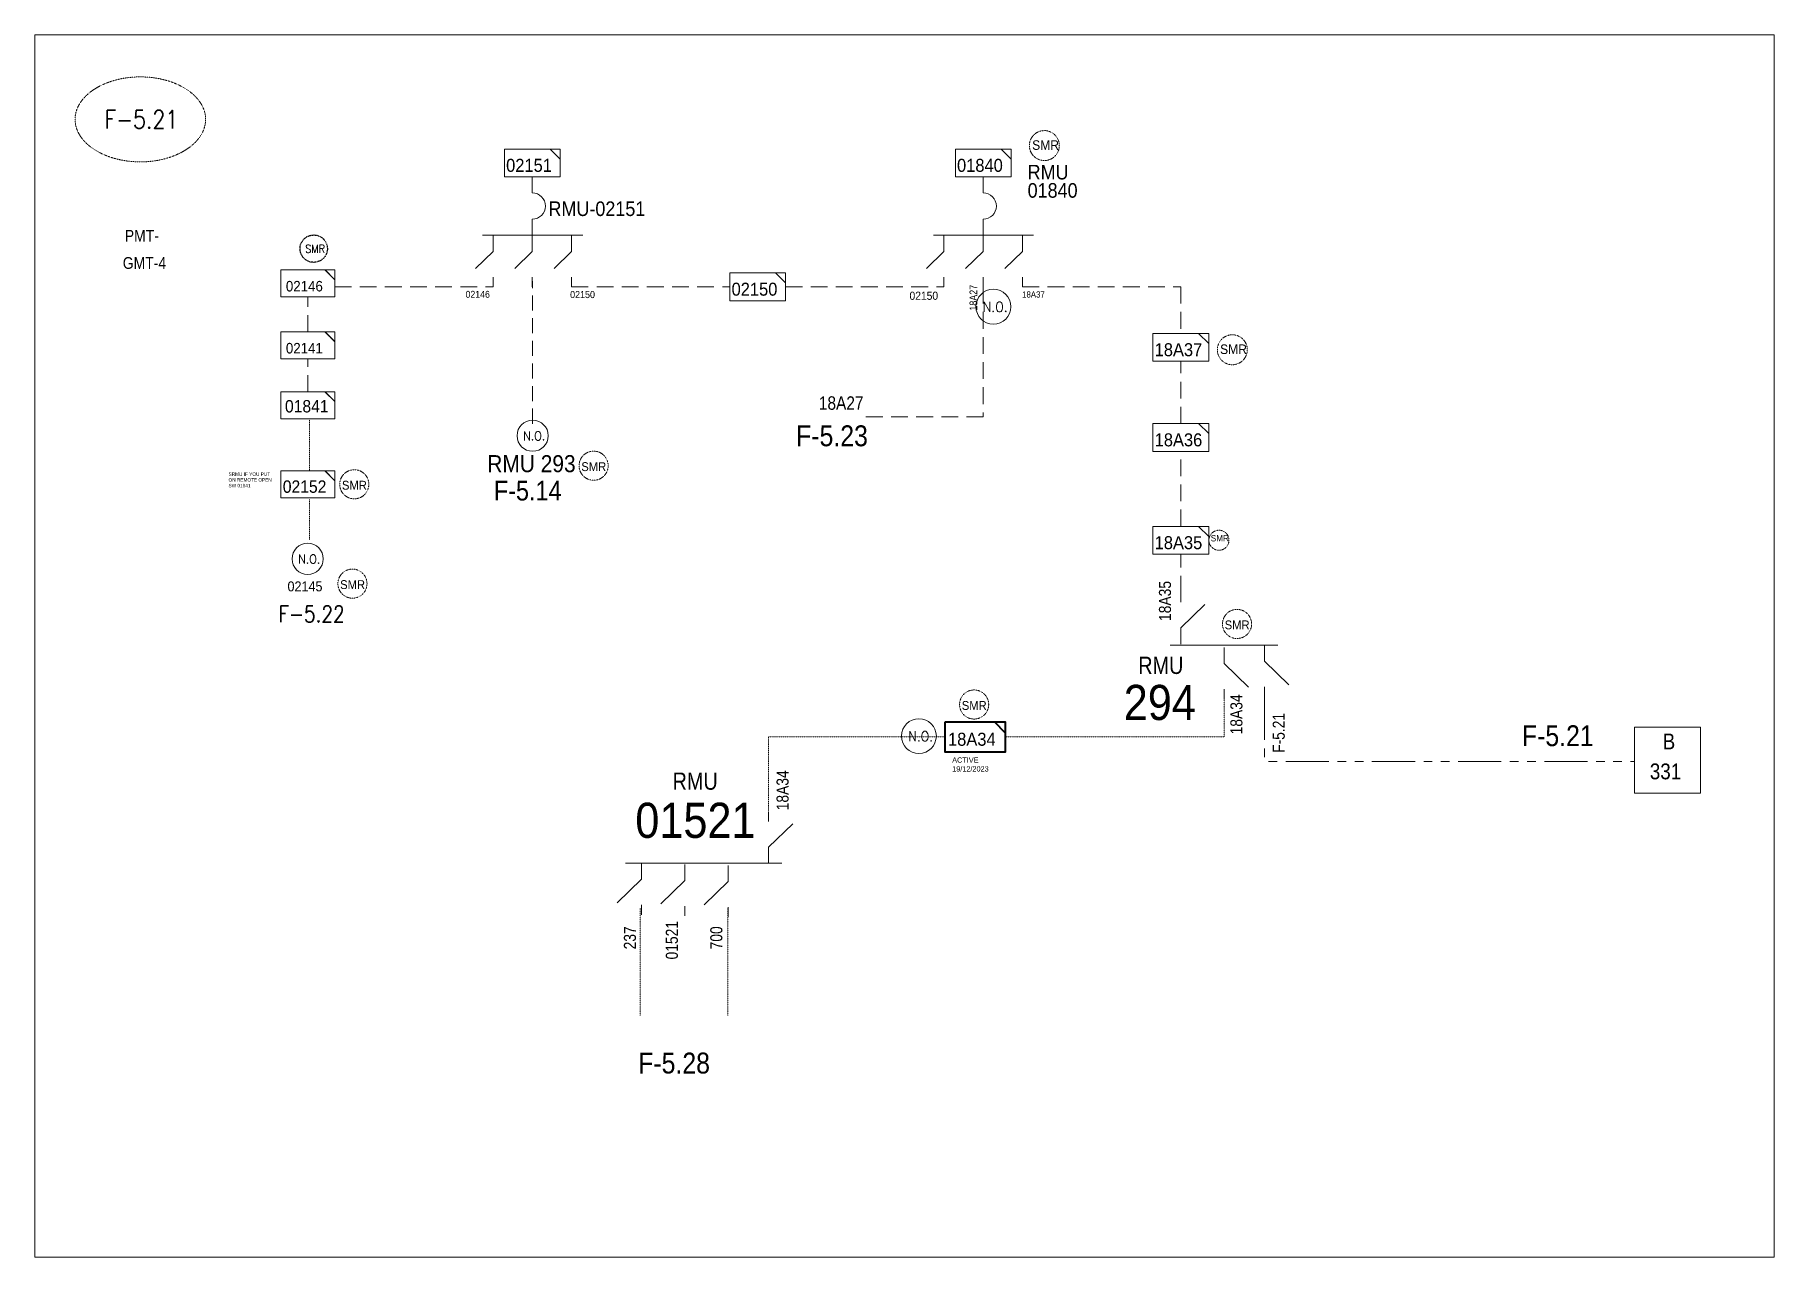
# Model space of a CAD drawing. Header units: metres. Extents: x 65984 to 144644, y -19036 to 23726.
# Drawn here: x 103067 to 103947, y 447 to 1066 of the extents above; entities that cross this region are included whole.
import ezdxf
from ezdxf.enums import TextEntityAlignment as Align

# ---------------------------------------------------------------- set-up
doc = ezdxf.new("R2010")
doc.units = ezdxf.units.M
doc.header["$MEASUREMENT"] = 0
for name, pattern in [('( Phantom )', [2.5, 1.25, -0.25, 0.25, -0.25, 0.25, -0.25]), ('DGN Style 3', [0.013877, 0, -0.013877]), ('DGN Style 4', [1.6, 0.8, -0.4, 0, -0.4]), ('HIDDEN2', [2381.25, 1587.5, -793.75])]:
    doc.linetypes.add(name, pattern=pattern)
doc.layers.get('0').update_dxf_attribs({"color": 95, "lineweight": 40})
for name, color, linetype, lineweight in [('d_eos', 111, 'Continuous', 40), ('d_eos no', 121, 'Continuous', 40), ('d_switch', 95, 'Continuous', 40), ('d_tf no', 6, 'Continuous', 40), ('d_ug cable', 95, 'Continuous', 40), ('d_ug main line', 95, 'Continuous', 40), ('FDR  1  05', 172, 'Continuous', 40), ('fedr no', 95, 'Continuous', 40), ('GRID STATION 01', 7, 'Continuous', 40), ('Level 37', 7, 'Continuous', 0), ('O H MAIN FEEDER', 4, 'Continuous', 100), ('SW N O', 114, 'Continuous', 30)]:
    doc.layers.add(name, color=color, linetype=linetype, lineweight=lineweight)
doc.styles.add('NASKHF', font='naskhf.shx', dxfattribs={"height": 8})
doc.styles.add('Style-Arial', font='arial.ttf')
doc.styles.add('Style-ENGINEERING', font='ENGINEERING.shx')
doc.styles.add('Style-msdefault', font='msdefault.shx')
doc.styles.add('Style-STANDARD', font='STANDARD.shx')

msp = doc.modelspace()

# ---------------------------------------------------------------- texts
at = {"layer": 'd_eos no', "color": 2, "linetype": 'Continuous', "lineweight": 13, "ltscale": 0.582425, "style": 'Style-Arial', "width": 0.88}
for s, p in [('RMU', (103569.49, 999.72)), ('01840', (103569.49, 990.47))]:
    msp.add_text(s, height=7.395, dxfattribs=at).set_placement(p, align=Align.TOP_LEFT)
at = {"layer": 'd_eos no', "color": 7, "linetype": 'Continuous', "lineweight": 13, "ltscale": 0.582425, "style": 'Style-Arial', "width": 0.88}
msp.add_text('RMU-02151', height=7.395, dxfattribs=at).set_placement((103327.08, 981.21), align=Align.TOP_LEFT)
at = {"layer": 'd_eos no', "color": 2, "linetype": 'Continuous', "lineweight": 13, "ltscale": 0.731099, "style": 'Style-Arial', "width": 0.88}
msp.add_text('RMU 293', height=8.607, dxfattribs=at).set_placement((103296.14, 844.22))
at = {"layer": 'd_eos no', "color": 2, "linetype": 'Continuous', "lineweight": 13, "style": 'Style-Arial', "width": 0.88}
msp.add_text('294', height=17.796, dxfattribs=at).set_placement((103654.61, 736.61), align=Align.TOP_RIGHT)
at = {"layer": 'd_eos no', "color": 7, "linetype": 'Continuous', "lineweight": 13, "style": 'Style-Arial', "width": 0.88}
msp.add_text('01521', height=17.796, dxfattribs=at).set_placement((103371.02, 676.97), align=Align.TOP_LEFT)
at = {"layer": 'd_switch', "color": 7, "linetype": 'Continuous', "lineweight": 13, "ltscale": 0.816685, "style": 'Style-ENGINEERING', "width": 0.857143}
msp.add_text('18A27', height=3.945, rotation=90, dxfattribs=at).set_placement((103540.09, 925.95), align=Align.TOP_LEFT)
at = {"layer": 'd_switch', "color": 7, "linetype": 'Continuous', "lineweight": 13, "ltscale": 1.190559, "style": 'Style-ENGINEERING', "width": 0.857143}
msp.add_text('18A27', height=6.813, dxfattribs=at).set_placement((103463.88, 882.6), align=Align.TOP_LEFT)
at = {"layer": 'd_switch', "color": 2, "linetype": 'Continuous', "lineweight": 13, "style": 'Style-ENGINEERING', "width": 0.857143}
msp.add_text('18A35', height=6.104, rotation=89.99963, dxfattribs=at).set_placement((103635.91, 768.93), align=Align.TOP_LEFT)
at = {"layer": 'd_switch', "color": 7, "linetype": 'Continuous', "lineweight": 13, "style": 'Style-ENGINEERING', "width": 0.857143}
msp.add_text('18A34', height=6.104, rotation=90, dxfattribs=at).set_placement((103672.05, 731.78), align=Align.TOP_RIGHT)
for s, p in [('F-5.21', (103693.46, 702.19)), ('18A34', (103442.45, 673.14)), ('01521', (103386.45, 597.68)), ('237', (103365.23, 602.78)), ('700', (103408.95, 602.77))]:
    msp.add_text(s, height=6.104, rotation=90, dxfattribs=at).set_placement(p, align=Align.TOP_LEFT)
at = {"layer": 'd_tf no', "color": 1, "linetype": 'Continuous', "lineweight": 40, "style": 'Style-msdefault', "width": 0.945946}
for height, p in [(4.831, (103571.77, 1012.14)), (4.831, (103666.86, 908.84)), (4.485, (103343.69, 849.26)), (4.485, (103222.61, 839.85)), (3.281, (103662.13, 812.46)), (4.485, (103221.7, 789.57)), (4.485, (103669.19, 769.18)), (4.485, (103536.18, 728.43))]:
    msp.add_text('SMR', height=height, dxfattribs=at).set_placement(p, align=Align.TOP_LEFT)
at = {"layer": 'd_tf no', "color": 134, "linetype": 'Continuous', "lineweight": 13, "style": 'Style-msdefault', "width": 0.945946}
for s, height, p in [('02151', 6.584, (103305.67, 1002.76)), ('02150', 6.584, (103419.73, 940.1)), ('02141', 5.319, (103194.25, 909.61)), ('01841', 6.269, (103193.8, 880.7)), ('18A36', 6.584, (103633.75, 863.87))]:
    msp.add_text(s, height=height, dxfattribs=at).set_placement(p, align=Align.TOP_LEFT)
at = {"layer": 'd_tf no', "color": 2, "linetype": 'Continuous', "lineweight": 13, "style": 'Style-msdefault', "width": 0.945946}
for s, height, p in [('01840', 6.584, (103533.78, 1002.76)), ('02146', 5.319, (103194.25, 940.97)), ('18A37', 6.584, (103633.75, 909.48)), ('02152', 6.269, (103192.69, 840.05)), ('02145', 5.03, (103195.07, 788.96))]:
    msp.add_text(s, height=height, dxfattribs=at).set_placement(p, align=Align.TOP_LEFT)
at = {"layer": 'd_tf no', "color": 7, "linetype": 'Continuous', "lineweight": 13, "style": 'Style-msdefault', "width": 0.945946}
for s, height, p in [('02146', 3.505, (103285.13, 935.96)), ('02150', 3.578, (103338.03, 935.88)), ('02150', 4.116, (103509.73, 935.54)), ('18A37', 3.139, (103566.69, 935.71))]:
    msp.add_text(s, height=height, dxfattribs=at).set_placement(p, align=Align.TOP_LEFT)
at = {"layer": 'd_tf no', "color": 4, "linetype": 'Continuous', "lineweight": 13, "style": 'Style-msdefault', "width": 0.945946}
msp.add_text('18A35', height=6.584, dxfattribs=at).set_placement((103633.75, 811.84), align=Align.TOP_LEFT)
at = {"layer": 'd_tf no', "color": 121, "linetype": 'Continuous', "lineweight": 40, "style": 'Style-msdefault', "width": 0.945946}
msp.add_text('18A34', height=6.584, dxfattribs=at).set_placement((103529.22, 712.38), align=Align.TOP_LEFT)
at = {"layer": 'd_tf no', "color": 1, "linetype": 'Continuous', "lineweight": 13, "insert": (103165.24, 844.09), "char_height": 1.7351, "attachment_point": 1, "style": 'NASKHF'}
msp.add_mtext('\\Fmsdefault;\\H1x;\\W0.945946;SRMU IF YOU PUT\\PON REMOTE OPEN\\PSW 01841', dxfattribs=at)
at = {"layer": 'd_tf no', "color": 121, "linetype": 'Continuous', "lineweight": 40, "insert": (103531.33, 699.91), "char_height": 2.6818, "attachment_point": 1, "style": 'NASKHF'}
msp.add_mtext('\\Fmsdefault;\\H1x;\\W0.945946;ACTIVE\\P19/12/2023', dxfattribs=at)
at = {"layer": 'fedr no', "color": 6, "linetype": 'Continuous', "lineweight": 13, "style": 'Style-STANDARD', "width": 0.909091}
msp.add_text('F-5.21', height=9.19, dxfattribs=at).set_placement((103121.18, 1022.72), align=Align.MIDDLE_CENTER)
at = {"layer": 'fedr no', "color": 55, "linetype": 'Continuous', "lineweight": 13, "style": 'Style-STANDARD', "width": 0.909091}
msp.add_text('F-5.22', height=8.271, dxfattribs=at).set_placement((103207.24, 772.44), align=Align.MIDDLE_CENTER)
at = {"layer": 'GRID STATION 01', "linetype": 'Continuous', "lineweight": 13, "style": 'Style-msdefault', "width": 0.888889}
for s, height, p in [('PMT-', 5.94, (103112.75, 966.79)), ('GMT-4', 5.94, (103111.74, 953.02)), ('F-5.21', 10.571, (103819.54, 716.17))]:
    msp.add_text(s, height=height, dxfattribs=at).set_placement(p, align=Align.TOP_LEFT)
at = {"layer": 'GRID STATION 01', "color": 2, "linetype": 'Continuous', "lineweight": 13, "style": 'Style-msdefault', "width": 0.888889}
for s, p in [('F-5.23', (103452.37, 867.91)), ('F-5.28', (103372.48, 550.54))]:
    msp.add_text(s, height=10.571, dxfattribs=at).set_placement(p, align=Align.TOP_LEFT)
at = {"layer": 'GRID STATION 01', "color": 55, "linetype": 'Continuous', "lineweight": 13, "style": 'Style-msdefault', "width": 0.888889}
msp.add_text('F-5.14', height=9.981, dxfattribs=at).set_placement((103299.45, 839.87), align=Align.TOP_LEFT)
at = {"layer": 'GRID STATION 01', "color": 134, "linetype": 'Continuous', "lineweight": 13, "style": 'Style-msdefault', "width": 0.888889}
for s, height, p in [('B', 8.01, (103890.75, 711.98)), ('331', 8.008, (103884.24, 696.83))]:
    msp.add_text(s, height=height, dxfattribs=at).set_placement(p, align=Align.TOP_LEFT)
at = {"layer": 'Level 37', "color": 2, "linetype": 'Continuous', "lineweight": 13, "style": 'Style-msdefault', "width": 0.86}
msp.add_text('RMU', height=8.72, rotation=359.99963, dxfattribs=at).set_placement((103625.45, 750.85), align=Align.TOP_LEFT)
at = {"layer": 'Level 37', "color": 7, "linetype": 'Continuous', "lineweight": 13, "style": 'Style-msdefault', "width": 0.86}
msp.add_text('RMU', height=8.72, rotation=0.00037, dxfattribs=at).set_placement((103412.72, 692.26), align=Align.TOP_RIGHT)

# ---------------------------------------------------------------- blocks, each defined once
blk = doc.blocks.new('TF_8')
at = {"color": 0, "linetype": 'ByBlock', "lineweight": -2}
blk.add_line((6.3, 4.95), (9.9, 1.35), dxfattribs=at)
blk.add_3dface([(-10.1, 4.95), (9.9, 4.95), (9.9, -5.05), (-10.1, -5.05)], dxfattribs=at)
blk = doc.blocks.new('*U2916')
at = {"layer": 'FDR  1  05', "color": 2, "linetype": 'Continuous', "lineweight": 13, "flags": 128}
blk.add_lwpolyline([(5.48, 4.27), (8.55, 1.2), (8.55, 4.27)], close=True, dxfattribs=at)
at = {"layer": 'FDR  1  05', "color": 2, "linetype": 'Continuous', "lineweight": 13, "xscale": 0.8535245333131426, "yscale": 0.8535245333131426, "zscale": 0.4603086052944557, "rotation": 359.9999999999999}
blk.add_blockref('TF_8', (0.1, 0.05), dxfattribs=at)
blk = doc.blocks.new('*U2917')
at = {"layer": 'FDR  1  05', "color": 134, "linetype": 'Continuous', "lineweight": 13, "flags": 128}
blk.add_lwpolyline([(5.48, 4.27), (8.55, 1.2), (8.55, 4.27)], close=True, dxfattribs=at)
at = {"layer": 'FDR  1  05', "color": 134, "linetype": 'Continuous', "lineweight": 13, "xscale": 0.8535245333131426, "yscale": 0.8535245333131426, "zscale": 0.4603086052944557, "rotation": 359.9999999999999}
blk.add_blockref('TF_8', (0.1, 0.05), dxfattribs=at)
blk = doc.blocks.new('*U2918')
at = {"layer": 'd_tf no', "color": 2, "linetype": 'Continuous', "lineweight": 40, "flags": 128}
blk.add_lwpolyline([(20, 10), (20, 2.7), (12.8, 10)], close=True, dxfattribs=at)
at = {"layer": 'd_tf no', "color": 2, "linetype": 'Continuous', "lineweight": 40, "xscale": 2, "yscale": 2, "rotation": 359.9999999999999}
blk.add_blockref('TF_8', (0.2, 0.1), dxfattribs=at)
blk = doc.blocks.new('*U3482')
at = {"layer": 'SW N O', "color": 3, "lineweight": 13, "ltscale": 0.426762}
blk.add_circle((0, 0), 16.8, dxfattribs=at)
at = {"layer": 'SW N O', "color": 3, "lineweight": 13, "style": 'Style-STANDARD'}
blk.add_text('N.O.', height=9.6, dxfattribs=at).set_placement((1.7, -0.2), align=Align.MIDDLE_CENTER)
blk = doc.blocks.new('*U3879')
at = {"layer": 'd_eos', "color": 2, "linetype": 'Continuous', "lineweight": 13, "ltscale": 1.113253}
for p, q in [((1.61, 27.8), (1.61, 19.69)), ((1.61, 6.37), (1.61, -1.74)), ((-23.51, -1.74), (27.12, -1.74)), ((-18.25, -1.8), (-18.25, -9.91)), ((1.61, -1.8), (1.62, -9.91)), ((21.47, -1.8), (21.48, -9.91)), ((-18.25, -9.91), (-27.12, -18.53)), ((1.62, -9.91), (-7.26, -18.53)), ((21.48, -9.91), (12.6, -18.53)), ((-18.24, -22.89), (-18.24, -27.82)), ((1.62, -22.89), (1.62, -27.82)), ((21.48, -22.89), (21.48, -27.82))]:
    blk.add_line(p, q, dxfattribs=at)
at = {"layer": 'd_ug cable', "color": 2, "linetype": 'Continuous', "lineweight": 0}
blk.add_arc((1.61, 13.03), 6.66, 270, 90, dxfattribs=at)
blk = doc.blocks.new('*U3880')
at = {"layer": 'FDR  1  05', "color": 2, "linetype": 'Continuous', "lineweight": 13, "flags": 128}
blk.add_lwpolyline([(5.48, 4.27), (8.55, 1.2), (8.55, 4.27)], close=True, dxfattribs=at)
at = {"layer": 'FDR  1  05', "color": 2, "linetype": 'Continuous', "lineweight": 13, "xscale": 0.8535245333131426, "yscale": 0.8535245333131426, "zscale": 0.4603086052944557, "rotation": 359.9999999999999}
blk.add_blockref('TF_8', (0.1, 0.05), dxfattribs=at)
blk = doc.blocks.new('*U3881')
at = {"layer": 'd_eos', "color": 7, "linetype": 'Continuous', "lineweight": 13, "ltscale": 1.113253}
for p, q in [((1.61, 27.8), (1.61, 19.69)), ((1.61, 6.37), (1.61, -1.74)), ((-23.51, -1.74), (27.12, -1.74)), ((-18.25, -1.8), (-18.25, -9.91)), ((1.61, -1.8), (1.62, -9.91)), ((21.47, -1.8), (21.48, -9.91)), ((-18.25, -9.91), (-27.12, -18.53)), ((1.62, -9.91), (-7.26, -18.53)), ((21.48, -9.91), (12.6, -18.53)), ((-18.24, -22.89), (-18.24, -27.82)), ((1.62, -22.89), (1.62, -27.82)), ((21.48, -22.89), (21.48, -27.82))]:
    blk.add_line(p, q, dxfattribs=at)
at = {"layer": 'd_ug cable', "color": 2, "linetype": 'Continuous', "lineweight": 0}
blk.add_arc((1.61, 13.03), 6.66, 270, 90, dxfattribs=at)
blk = doc.blocks.new('*U3043')
at = {"layer": 'd_tf no', "color": 2, "linetype": 'Continuous', "lineweight": 13, "flags": 128}
blk.add_lwpolyline([(5.48, 4.27), (8.55, 1.2), (8.55, 4.27)], close=True, dxfattribs=at)
at = {"layer": 'd_tf no', "color": 2, "linetype": 'Continuous', "lineweight": 13, "xscale": 0.8535245333131426, "yscale": 0.8535245333131426, "zscale": 0.3835905044119209, "rotation": 359.9999999999999}
blk.add_blockref('TF_8', (0.1, 0.05), dxfattribs=at)
blk = doc.blocks.new('*U3886')
at = {"layer": 'd_tf no', "color": 134, "linetype": 'Continuous', "lineweight": 13, "flags": 128}
blk.add_lwpolyline([(5.48, 4.27), (8.55, 1.2), (8.55, 4.27)], close=True, dxfattribs=at)
at = {"layer": 'd_tf no', "color": 134, "linetype": 'Continuous', "lineweight": 13, "xscale": 0.8535245333131423, "yscale": 0.8535245333131423, "zscale": 0.3835905044119209, "rotation": 359.9999999999999}
blk.add_blockref('TF_8', (0.1, 0.05), dxfattribs=at)
blk = doc.blocks.new('*U3903')
at = {"layer": 'SW N O', "color": 3, "lineweight": 13, "ltscale": 0.426762}
blk.add_circle((0, 0), 16.8, dxfattribs=at)
at = {"layer": 'SW N O', "color": 3, "lineweight": 13, "style": 'Style-STANDARD'}
blk.add_text('N.O.', height=9.6, dxfattribs=at).set_placement((1.7, -0.2), align=Align.MIDDLE_CENTER)
blk = doc.blocks.new('*U3522')
at = {"layer": 'SW N O', "color": 2, "linetype": 'DGN Style 4'}
blk.add_circle((0, 0), 16.8, dxfattribs=at)
at = {"layer": 'SW N O', "color": 1, "linetype": 'DGN Style 4', "style": 'Style-STANDARD'}
blk.add_text('SMR', height=9.6, dxfattribs=at).set_placement((1.7, -0.2), align=Align.MIDDLE_CENTER)
blk = doc.blocks.new('*U4348')
at = {"layer": 'd_tf no', "color": 2, "linetype": 'Continuous', "lineweight": 13, "flags": 128}
blk.add_lwpolyline([(5.48, 4.27), (8.55, 1.2), (8.55, 4.27)], close=True, dxfattribs=at)
at = {"layer": 'd_tf no', "color": 2, "linetype": 'Continuous', "lineweight": 13, "xscale": 0.8535245333131423, "yscale": 0.8535245333131423, "zscale": 0.3835905044119209, "rotation": 359.9999999999999}
blk.add_blockref('TF_8', (0.1, 0.05), dxfattribs=at)

# ---------------------------------------------------------------- linework, layer by layer
at = {"layer": 'd_eos', "color": 7, "linetype": 'Continuous', "lineweight": 13, "ltscale": 1.113253}
for p, q in [((103646.99, 778.37), (103646.99, 783.3)), ((103438.42, 667.49), (103438.42, 672.41)), ((103438.42, 654.51), (103450.63, 666.36)), ((103438.42, 646.4), (103438.42, 654.51)), ((103366.01, 646.4), (103445.17, 646.4)), ((103374.11, 646.34), (103374.11, 638.23)), ((103396.06, 645.75), (103396.06, 637.64)), ((103418, 645.22), (103418, 637.11)), ((103374.11, 638.23), (103361.9, 626.37)), ((103396.06, 637.64), (103383.85, 625.79)), ((103418, 637.11), (103405.79, 625.25)), ((103374.11, 625.25), (103374.11, 620.32)), ((103396.06, 624.66), (103396.06, 619.74)), ((103418.01, 624.13), (103418.01, 619.2))]:
    msp.add_line(p, q, dxfattribs=at)
at = {"layer": 'd_eos', "color": 2, "linetype": 'Continuous', "lineweight": 13, "ltscale": 1.113253}
for p, q in [((103646.99, 765.39), (103659.2, 777.24)), ((103646.99, 757.28), (103646.99, 765.39)), ((103641.65, 756.63), (103696.1, 756.63)), ((103668.93, 755.45), (103668.94, 747.34)), ((103689.35, 756.64), (103689.35, 748.53)), ((103689.35, 748.53), (103701.56, 736.67)), ((103668.94, 747.34), (103681.15, 735.49)), ((103668.94, 734.36), (103668.94, 729.44)), ((103689.35, 735.54), (103689.35, 730.62))]:
    msp.add_line(p, q, dxfattribs=at)
at = {"layer": 'd_ug cable', "color": 134, "linetype": 'HIDDEN2', "lineweight": 13, "ltscale": 0.005339}
for p, q in [((103205.3, 915.16), (103205.3, 932.87)), ((103205.3, 884.88), (103205.3, 901.51)), ((103646.99, 868.81), (103646.99, 900.35)), ((103646.99, 816.79), (103646.99, 854.73))]:
    msp.add_line(p, q, dxfattribs=at)
at = {"layer": 'd_ug cable', "color": 6, "linetype": 'DGN Style 3', "lineweight": 13}
for p, q in [((103206.19, 844.82), (103206.19, 870.71)), ((103206.19, 810.05), (103206.19, 830.45))]:
    msp.add_line(p, q, dxfattribs=at)
at = {"layer": 'd_ug cable', "color": 134, "linetype": 'HIDDEN2', "lineweight": 13, "ltscale": 0.005339}
for points in [[(103218.95, 938), (103218.95, 938), (103218.95, 938), (103299.06, 938)], [(103338.78, 938), (103338.78, 938), (103338.78, 938), (103418.89, 938)], [(103447.05, 938), (103447.05, 938), (103447.05, 938), (103527.16, 938)], [(103547.02, 938), (103547.02, 938), (103547.02, 938), (103547.02, 872.26)], [(103566.88, 938), (103566.88, 938), (103566.88, 938), (103646.99, 938)], [(103646.99, 938), (103646.99, 938), (103646.99, 938), (103646.99, 914.43)], [(103487.72, 872.26), (103487.72, 872.26), (103487.72, 872.26), (103547.02, 872.26)], [(103646.99, 783.3), (103646.99, 802.71)]]:
    msp.add_lwpolyline(points, dxfattribs=at)
at = {"layer": 'd_ug cable', "color": 134, "linetype": 'HIDDEN2', "lineweight": 13, "ltscale": 0.004805}
msp.add_lwpolyline([(103319.01, 868.73), (103319.01, 868.73), (103319.01, 868.73), (103319.01, 940.83)], dxfattribs=at)
at = {"layer": 'd_ug cable', "color": 134, "linetype": 'DGN Style 3', "lineweight": 13, "flags": 128}
for points in [[(103668.94, 729.44), (103668.94, 710.23), (103558.17, 710.23)], [(103438.42, 671.85), (103438.42, 710.23), (103527.8, 710.23)], [(103373.41, 569.36), (103373.41, 623.63), (103373.41, 623.63)], [(103417.86, 569.36), (103417.86, 623.63), (103417.86, 623.63)]]:
    msp.add_lwpolyline(points, dxfattribs=at)
at = {"layer": 'd_ug cable', "color": 2, "linetype": 'DGN Style 3', "lineweight": 13}
for centre, radius in [((103577.95, 1009.46), 7.58), ((103673.05, 906.15), 7.58), ((103349.93, 847.49), 7.37), ((103228.85, 838.09), 7.37), ((103666.29, 809.78), 5.07), ((103227.94, 787.81), 7.37), ((103675.43, 767.42), 7.37), ((103542.42, 726.67), 7.37)]:
    msp.add_circle(centre, radius, dxfattribs=at)
at = {"layer": 'd_ug main line', "color": 134, "linetype": '( Phantom )', "lineweight": 13, "ltscale": 17.439786, "flags": 128}
msp.add_lwpolyline([(103689.35, 730.62), (103689.35, 697.77), (103876.53, 697.77)], dxfattribs=at)
at = {"layer": 'fedr no', "color": 82, "linetype": 'DGN Style 3', "lineweight": 13, "true_color": 0x1dc70e}
msp.add_ellipse((103120.62, 1022.72), major_axis=(33.02, 0), ratio=0.651175, dxfattribs=at)
at = {"layer": 'GRID STATION 01', "color": 134, "lineweight": 13, "ltscale": 0.379284, "flags": 128}
msp.add_lwpolyline([(103909.87, 681.81), (103909.87, 715.15), (103876.53, 715.15), (103876.53, 681.81)], close=True, dxfattribs=at)
at = {"layer": 'O H MAIN FEEDER', "color": 140, "linetype": 'Continuous', "lineweight": 13, "flags": 128}
msp.add_lwpolyline([(103067.23, 1065.52), (103947.17, 1065.52), (103947.17, 447.02), (103067.23, 447.02)], close=True, dxfattribs=at)

# ---------------------------------------------------------------- block references
at = {"layer": 'd_eos', "color": 7, "linetype": 'Continuous', "lineweight": 13, "ltscale": 1.113253}
msp.add_blockref('*U3881', (103317.3, 965.82), dxfattribs=at)
at = {"layer": 'd_eos', "color": 2, "linetype": 'Continuous', "lineweight": 13, "ltscale": 1.113253}
msp.add_blockref('*U3879', (103545.4, 965.82), dxfattribs=at)
at = {"layer": 'd_tf no', "color": 2, "linetype": 'Continuous', "lineweight": 13, "xscale": 1.599263318611031, "yscale": 1.599263318611031, "zscale": 1.599263318611031}
for name, p in [('*U3043', (103205.28, 939.69)), ('*U4348', (103205.28, 837.99))]:
    msp.add_blockref(name, p, dxfattribs=at)
at = {"layer": 'd_tf no', "color": 134, "linetype": 'Continuous', "lineweight": 13, "xscale": 1.599263318611031, "yscale": 1.599263318611031, "zscale": 1.599263318611031}
for p in [(103205.28, 908.33), (103205.28, 878.05)]:
    msp.add_blockref('*U3886', p, dxfattribs=at)
at = {"layer": 'd_tf no', "color": 2, "linetype": 'Continuous', "lineweight": 40, "xscale": 0.7594533268740347, "yscale": 0.7594533268740347, "zscale": 0.7594533268740347}
msp.add_blockref('*U2918', (103542.97, 710.23), dxfattribs=at)
at = {"layer": 'FDR  1  05', "color": 134, "linetype": 'Continuous', "lineweight": 13, "xscale": 1.649878620861799, "yscale": 1.649878620861799, "zscale": 1.649878620861799}
for p in [(103318.89, 1000.66), (103432.95, 938), (103646.97, 861.77)]:
    msp.add_blockref('*U2917', p, dxfattribs=at)
at = {"layer": 'FDR  1  05', "color": 2, "linetype": 'Continuous', "lineweight": 13, "xscale": 1.649878620861799, "yscale": 1.649878620861799, "zscale": 1.649878620861799}
for name, p in [('*U3880', (103546.99, 1000.66)), ('*U2916', (103646.97, 907.39)), ('*U2916', (103646.97, 809.74))]:
    msp.add_blockref(name, p, dxfattribs=at)
at = {"layer": 'SW N O', "color": 1, "linetype": 'DGN Style 4', "xscale": 0.4122611969812636, "yscale": 0.4122611969812636, "zscale": 0.4122611969812636}
msp.add_blockref('*U3522', (103208.33, 957.31), dxfattribs=at)
at = {"layer": 'SW N O', "color": 3, "lineweight": 13}
for name, p, xscale, yscale, zscale in [('*U3482', (103552.18, 927.95), 0.5250967652358185, 0.5250967652358185, 0.5250967652358185), ('*U3903', (103319.08, 862.67), 0.4696302812399465, 0.4696302812399465, 0.4696302812399465), ('*U3903', (103205.28, 800.33), 0.4696302812399465, 0.4696302812399465, 0.4696302812399465), ('*U3482', (103514.49, 710.68), 0.5250967652358185, 0.5250967652358185, 0.5250967652358185)]:
    msp.add_blockref(name, p, dxfattribs=dict(at, xscale=xscale, yscale=yscale, zscale=zscale))

msp.set_redraw_order([(e.dxf.handle, doc.entitydb.next_handle()) for e in msp.query("TEXT MTEXT ATTDEF DIMENSION ARC_DIMENSION")])  # texts and dimensions are drawn at this point

doc.saveas('drawing.dxf')
